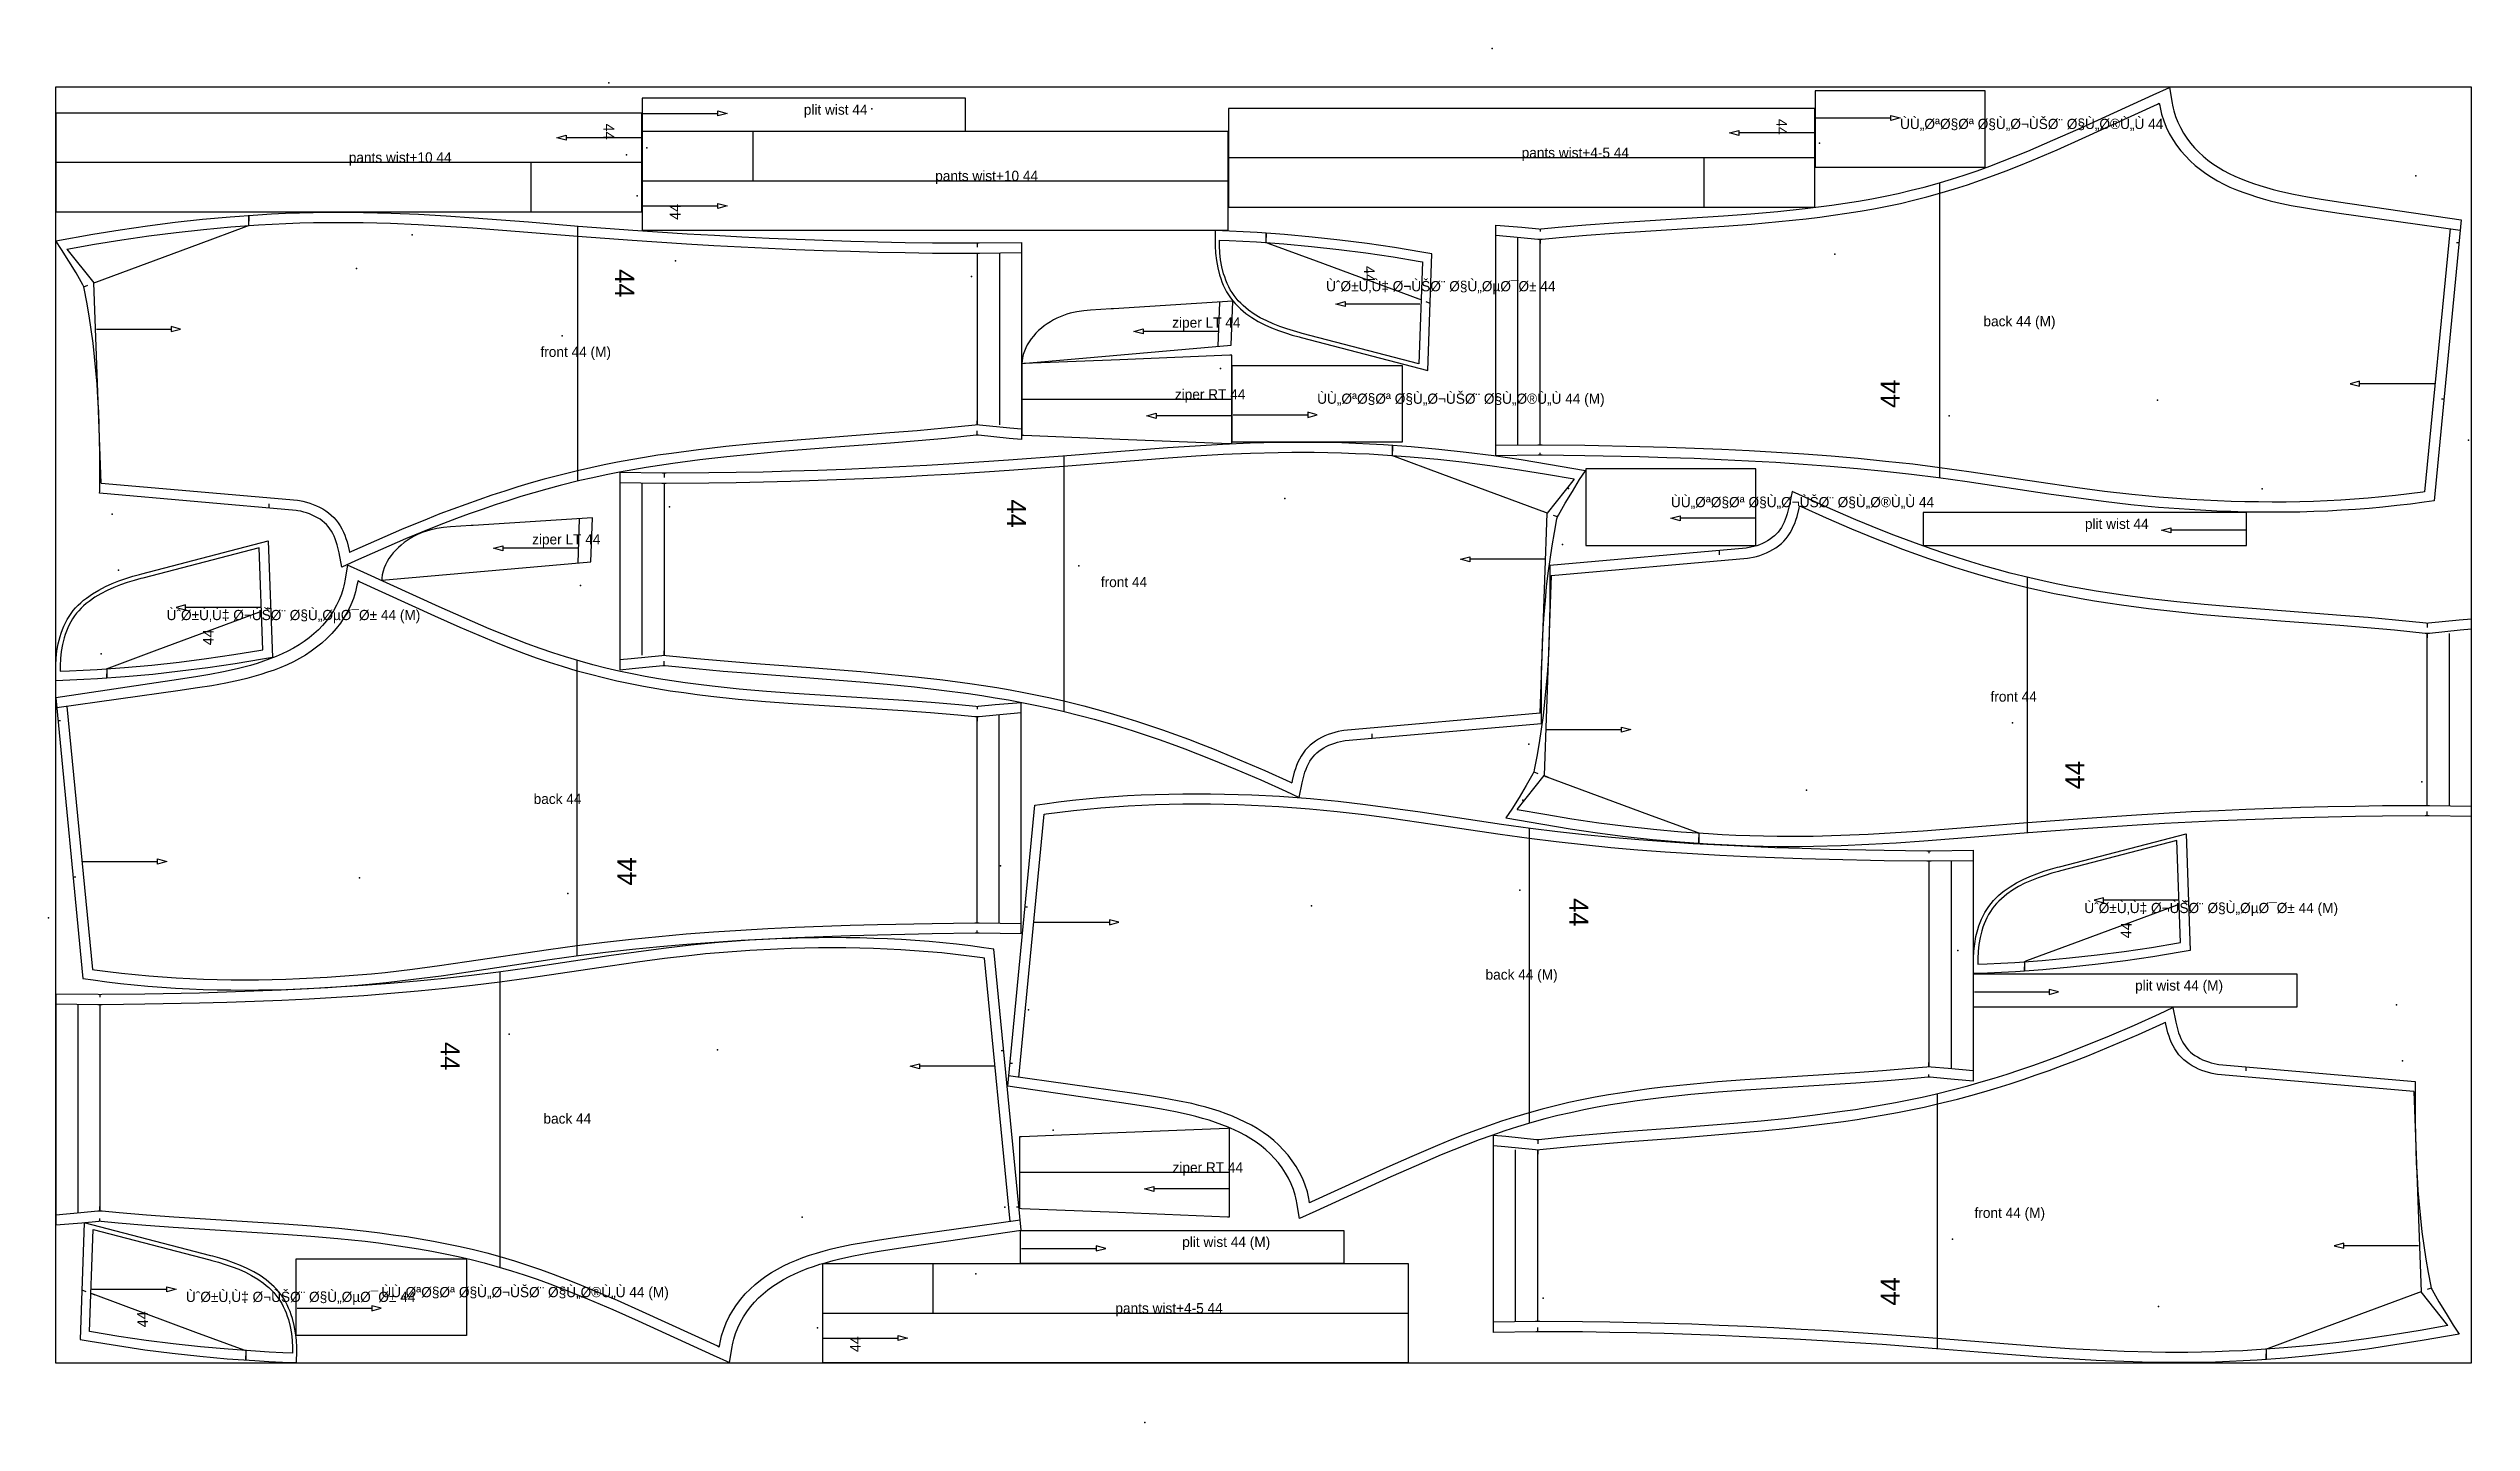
# Model space of a CAD drawing. Header units: millimetres. Extents: x -8 to 2840, y -70 to 1546.
import ezdxf

# ---------------------------------------------------------------- set-up
doc = ezdxf.new("R2010")
doc.units = ezdxf.units.MM
for name, color, linetype in [('BORDER', 4, 'Continuous'), ('CUT', 7, 'Continuous'), ('GRAIN', 5, 'Continuous'), ('INTERNAL', 8, 'Continuous'), ('MARK', 6, 'Continuous'), ('NOTCH', 1, 'Continuous'), ('PIECE_NAME', 2, 'Continuous'), ('SEAM', 3, 'Continuous'), ('TEXT', 2, 'Continuous')]:
    doc.layers.add(name, color=color, linetype=linetype)

msp = doc.modelspace()

# ---------------------------------------------------------------- texts
at = {"layer": 'PIECE_NAME'}
for s, p in [('plit wist 44', (879.6, 1467.6)), ('ÙÙ„ØªØ§Øª Ø§Ù„Ø¬ÙŠØ¨ Ø§Ù„Ø®Ù„Ù 44', (2168.4, 1450.8)), ('pants wist+4-5 44', (1723.5, 1417)), ('pants wist+10 44', (344.7, 1411.4)), ('pants wist+10 44', (1034.1, 1389.7)), ('ÙˆØ±Ù‚Ù‡ Ø¬ÙŠØ¨ Ø§Ù„ØµØ¯Ø± 44', (1493.6, 1260)), ('ziper LT 44', (1312.7, 1217.2)), ('back 44 (M)', (2266.4, 1218.8)), ('front 44 (M)', (570, 1182.8)), ('ziper RT 44', (1315.8, 1132.8)), ('ÙÙ„ØªØ§Øª Ø§Ù„Ø¬ÙŠØ¨ Ø§Ù„Ø®Ù„Ù 44 (M)', (1483.1, 1127.7)), ('ÙÙ„ØªØ§Øª Ø§Ù„Ø¬ÙŠØ¨ Ø§Ù„Ø®Ù„Ù 44', (1899, 1006.1)), ('ziper LT 44', (560.2, 962.3)), ('plit wist 44', (2385.7, 980.5)), ('front 44', (1228.8, 912.1)), ('ÙˆØ±Ù‚Ù‡ Ø¬ÙŠØ¨ Ø§Ù„ØµØ¯Ø± 44 (M)', (130.5, 873.3)), ('front 44', (2274.7, 777.4)), ('back 44', (562, 657.1)), ('ÙˆØ±Ù‚Ù‡ Ø¬ÙŠØ¨ Ø§Ù„ØµØ¯Ø± 44 (M)', (2385, 528.8)), ('back 44 (M)', (1681.1, 450.5)), ('plit wist 44 (M)', (2444.7, 437.7)), ('back 44', (573.5, 281.2)), ('ziper RT 44', (1313.1, 223.7)), ('front 44 (M)', (2255.9, 170.4)), ('plit wist 44 (M)', (1324.5, 136.1)), ('ÙˆØ±Ù‚Ù‡ Ø¬ÙŠØ¨ Ø§Ù„ØµØ¯Ø± 44', (153.2, 71.5)), ('ÙÙ„ØªØ§Øª Ø§Ù„Ø¬ÙŠØ¨ Ø§Ù„Ø®Ù„Ù 44 (M)', (382.9, 77.1)), ('pants wist+4-5 44', (1245.9, 58.2))]:
    msp.add_text(s, height=12, dxfattribs=at).set_placement(p)
at = {"layer": 'TEXT'}
for height, rotation, p in [(12.6, 270, (644.1, 1457.1)), (12.6, 270, (2022.9, 1462.7)), (12.6, 90, (734.7, 1344)), (22.4, 270, (657.8, 1285.9)), (12.6, 271.103, (1538.1, 1289.6)), (22.4, 90, (2168, 1122.8)), (22.4, 270, (1118.6, 1015.2)), (12.6, 88.897, (185.7, 843.6)), (22.4, 90, (2384.9, 674.3)), (22.4, 90, (682.8, 561.1)), (22.4, 270, (1779.5, 546.4)), (12.6, 88.897, (2440.3, 499.2)), (22.4, 270, (452.6, 377.2)), (22.4, 90, (2168.1, 67.3)), (12.6, 91.103, (108.7, 41.9)), (12.6, 90, (946.6, 12.5))]:
    msp.add_text('44', height=height, rotation=rotation, dxfattribs=at).set_placement(p)

# ---------------------------------------------------------------- linework, layer by layer
at = {"layer": 'BORDER'}
msp.add_lwpolyline([(0, 0), (2840.2, 0), (2840.2, 1500), (0, 1500)], close=True, dxfattribs=at)
at = {"layer": 'CUT'}
for points in [[(689.6, 1448.1), (1069.6, 1448.1), (1069.6, 1487.1), (689.6, 1487.1)], [(2485.1, 1499.7), (2488.4, 1481.2), (2488.8, 1478.9), (2489.5, 1475.4), (2490.3, 1472.2), (2492.3, 1465.4), (2494.9, 1458.9), (2498, 1452.4), (2501.6, 1446.1), (2505.5, 1440.1), (2509.8, 1434.3), (2514.5, 1428.8), (2519.5, 1423.7), (2524.7, 1418.9), (2530.3, 1414.3), (2536.1, 1410), (2542.2, 1406), (2548.6, 1402.2), (2555.2, 1398.6), (2562.1, 1395.3), (2569.2, 1392.2), (2576.4, 1389.3), (2583.9, 1386.7), (2591.4, 1384.2), (2599.2, 1381.9), (2607, 1379.7), (2614.9, 1377.7), (2631, 1374.2), (2647.2, 1371.1), (2663.5, 1368.4), (2681.5, 1365.6), (2683.9, 1365.3), (2828.2, 1343.9), (2796.2, 1013.6), (2784.4, 1011.9), (2768.3, 1009.8), (2752.2, 1007.9), (2736, 1006.2), (2719.8, 1004.7), (2703.6, 1003.4), (2687.3, 1002.4), (2671.1, 1001.5), (2654.8, 1000.9), (2638.5, 1000.4), (2622.3, 1000.1), (2606, 1000.1), (2589.7, 1000.2), (2573.5, 1000.4), (2557.2, 1000.9), (2540.9, 1001.5), (2508.5, 1003.2), (2472.2, 1005.9), (2455.9, 1007.3), (2439.7, 1009), (2407.5, 1012.7), (2375.3, 1017), (2343.2, 1021.6), (2247.4, 1035.9), (2213.6, 1040.6), (2181.8, 1044.5), (2150, 1048.1), (2118.2, 1051.2), (2086.3, 1054), (2054.3, 1056.4), (2022.3, 1058.5), (1990.3, 1060.3), (1958.2, 1061.9), (1926.2, 1063.2), (1894.1, 1064.3), (1862, 1065.2), (1797.7, 1066.5), (1747.5, 1067.1), (1745.1, 1067.2), (1742.8, 1067.1), (1693.1, 1066.5), (1693.1, 1281.2), (1693.1, 1337.9), (1723.7, 1335.3), (1743.8, 1333.4), (1745.1, 1333.2), (1746.4, 1333.4), (1766.6, 1335.3), (1798.9, 1338.1), (1831.3, 1340.4), (1960.7, 1348.6), (1992.8, 1351), (2024.8, 1353.8), (2056.7, 1357.2), (2072.5, 1359.1), (2088.3, 1361.2), (2104, 1363.5), (2119.6, 1366.1), (2135.2, 1368.8), (2150.7, 1371.8), (2166.1, 1375.1), (2181.4, 1378.7), (2196.7, 1382.5), (2211.8, 1386.7), (2228.9, 1391.8), (2243.9, 1396.7), (2258.9, 1401.8), (2273.9, 1407.2), (2288.8, 1412.9), (2303.7, 1418.8), (2318.5, 1424.9), (2348.1, 1437.5), (2377.6, 1450.7), (2466, 1491.1)], [(2268.4, 1405.8), (2268.4, 1495.8), (2068.4, 1495.8), (2068.4, 1405.8)], [(689.2, 1411.4), (689.2, 1469.4), (0.2, 1469.4), (0.2, 1411.4), (0.2, 1353.4), (689.2, 1353.4)], [(2068, 1417), (2068, 1475), (1379, 1475), (1379, 1417), (1379, 1359), (2068, 1359)], [(689.6, 1389.7), (689.6, 1331.7), (1378.6, 1331.7), (1378.6, 1389.7), (1378.6, 1447.7), (689.6, 1447.7)], [(0.3, 1319.4), (43.9, 1327), (75.9, 1332.3), (108.1, 1337.1), (140.4, 1341.2), (172.8, 1344.8), (205.3, 1347.7), (237.7, 1350), (254, 1350.9), (270.3, 1351.7), (286.6, 1352.3), (302.9, 1352.7), (319.2, 1353), (345.6, 1353), (361.9, 1352.8), (394.4, 1352), (426.8, 1350.5), (459.2, 1348.7), (491.5, 1346.5), (556.1, 1341.5), (614.5, 1336.7), (678.5, 1332), (742.6, 1327.7), (774.6, 1325.8), (806.6, 1324.1), (838.7, 1322.6), (870.7, 1321.2), (902.7, 1320), (934.8, 1319), (966.8, 1318.1), (998.9, 1317.5), (1030.9, 1317), (1081.1, 1316.8), (1083.5, 1316.8), (1085.9, 1316.8), (1135.5, 1317.5), (1135.5, 1085.6), (1120.9, 1086.9), (1084.8, 1090.6), (1083.5, 1090.7), (1082.3, 1090.6), (1046.1, 1086.9), (1013.9, 1084.1), (981.7, 1081.4), (917.3, 1076.5), (853, 1071.4), (821, 1068.6), (789.1, 1065.4), (757.3, 1061.7), (725.6, 1057.5), (709.9, 1055.2), (694.1, 1052.7), (678.5, 1050), (662.8, 1047.2), (647.3, 1044.1), (631.7, 1040.8), (616.3, 1037.3), (593.1, 1031.5), (577.7, 1027.4), (562.3, 1023), (547, 1018.5), (531.8, 1013.7), (516.6, 1008.7), (501.4, 1003.5), (486.3, 998.1), (471.2, 992.6), (456.2, 986.9), (441.3, 981), (411.5, 968.8), (382, 956.1), (352.7, 942.9), (336.7, 935.5), (333.3, 952.6), (331, 962), (330, 965.3), (328.7, 968.7), (327.3, 971.9), (325.8, 975), (324.2, 978), (322.4, 980.7), (320.4, 983.3), (318.3, 985.6), (316, 987.8), (313.5, 989.9), (310.9, 991.9), (308, 993.7), (304.9, 995.3), (301.8, 996.8), (298.5, 998.2), (295.1, 999.4), (291.7, 1000.4), (288.2, 1001.3), (284.6, 1002), (282.9, 1002.3), (51.8, 1022.5), (51.9, 1025), (52, 1037.2), (52, 1069.6), (51.7, 1085.8), (51.3, 1102), (50.7, 1118.3), (49.8, 1134.5), (48.7, 1150.7), (47.4, 1166.9), (45.8, 1183), (44, 1199.1), (41.9, 1215.2), (39.5, 1231.2), (36.8, 1247.2), (33.7, 1263.1), (33.3, 1265.4), (32.1, 1267.5), (24, 1281.5), (15.7, 1295.4), (7.1, 1309.1)], [(1618.1, 1303.9), (1606.2, 1306), (1574.2, 1311.3), (1542, 1316), (1509.7, 1320.2), (1477.4, 1323.7), (1444.9, 1326.7), (1412.5, 1329), (1396.2, 1329.9), (1379.9, 1330.7), (1363.4, 1331.3), (1363.3, 1317.6), (1363.3, 1313.4), (1363.7, 1304.9), (1364.7, 1296.3), (1366.2, 1287.7), (1368.3, 1279.3), (1369.7, 1275.1), (1371.1, 1271.1), (1372.8, 1267.1), (1374.6, 1263.2), (1376.7, 1259.4), (1378.9, 1255.7), (1381.3, 1252.1), (1383.9, 1248.7), (1386.7, 1245.5), (1389.7, 1242.4), (1392.8, 1239.4), (1396, 1236.6), (1399.4, 1233.9), (1406.4, 1229), (1413.8, 1224.5), (1421.6, 1220.6), (1429.5, 1217), (1437.6, 1213.8), (1445.8, 1211), (1453.9, 1208.5), (1461.9, 1206.3), (1464.3, 1205.7), (1613.2, 1166.9)], [(1383.8, 1248.3), (1243.5, 1239.5), (1241.1, 1239.4), (1216.8, 1237.9), (1208.7, 1237.1), (1200.7, 1235.9), (1192.7, 1234.1), (1188.8, 1233), (1184.8, 1231.6), (1180.9, 1230.1), (1177.1, 1228.4), (1173.2, 1226.4), (1169.5, 1224.2), (1165.8, 1221.9), (1162.3, 1219.3), (1158.9, 1216.6), (1155.6, 1213.7), (1152.5, 1210.6), (1149.6, 1207.4), (1146.9, 1204.1), (1144.5, 1200.6), (1142.3, 1197), (1140.5, 1193.3), (1138.9, 1189.5), (1137.6, 1185.6), (1136.7, 1181.7), (1136.2, 1177.7), (1135.9, 1175.2), (1381.9, 1196.7)], [(1382.8, 1184.8), (1380.4, 1184.7), (1251.3, 1179.4), (1138.4, 1174.9), (1135.9, 1174.8), (1135.9, 1132.8), (1135.9, 1090.8), (1138.4, 1090.7), (1251.3, 1086.1), (1380.4, 1080.9), (1382.8, 1080.8), (1382.8, 1132.8)], [(1583.2, 1172.7), (1583.2, 1082.7), (1383.2, 1082.7), (1383.2, 1172.7)], [(1798.4, 1048.8), (1754.9, 1056.4), (1722.9, 1061.7), (1690.7, 1066.4), (1658.4, 1070.5), (1626, 1074.1), (1593.5, 1077), (1561, 1079.4), (1544.7, 1080.3), (1528.5, 1081), (1512.2, 1081.6), (1495.9, 1082), (1479.6, 1082.3), (1453.2, 1082.3), (1436.9, 1082.1), (1404.4, 1081.3), (1372, 1079.9), (1339.6, 1078), (1307.2, 1075.8), (1242.7, 1070.8), (1184.3, 1066.1), (1120.3, 1061.3), (1056.2, 1057.1), (1024.2, 1055.2), (992.2, 1053.5), (960.1, 1051.9), (928.1, 1050.5), (896, 1049.3), (864, 1048.3), (831.9, 1047.4), (799.9, 1046.8), (767.8, 1046.4), (717.7, 1046.1), (715.3, 1046.1), (712.9, 1046.1), (663.3, 1046.8), (663.3, 815), (677.9, 816.3), (714, 819.9), (715.3, 820), (716.5, 819.9), (752.6, 816.3), (784.9, 813.4), (817.1, 810.8), (881.5, 805.9), (945.8, 800.8), (977.8, 797.9), (1009.7, 794.7), (1041.5, 791), (1073.2, 786.9), (1088.9, 784.5), (1104.6, 782), (1120.3, 779.4), (1135.9, 776.5), (1151.5, 773.4), (1167, 770.1), (1182.5, 766.6), (1205.7, 760.8), (1221.1, 756.7), (1236.4, 752.4), (1251.8, 747.8), (1267, 743), (1282.2, 738), (1297.4, 732.8), (1312.5, 727.5), (1327.6, 721.9), (1342.6, 716.2), (1357.5, 710.3), (1387.3, 698.1), (1416.8, 685.4), (1446.1, 672.2), (1462, 664.9), (1465.5, 682), (1467.8, 691.3), (1468.8, 694.6), (1470.1, 698), (1471.4, 701.2), (1473, 704.3), (1474.6, 707.3), (1476.4, 710), (1478.4, 712.6), (1480.5, 715), (1482.7, 717.2), (1485.2, 719.2), (1487.9, 721.2), (1490.8, 723), (1493.8, 724.6), (1497, 726.2), (1500.3, 727.5), (1503.7, 728.7), (1507.1, 729.7), (1510.6, 730.6), (1514.2, 731.3), (1515.9, 731.6), (1747, 751.8), (1746.9, 754.3), (1746.8, 766.5), (1746.8, 798.9), (1747, 815.1), (1747.5, 831.4), (1748.1, 847.6), (1749, 863.8), (1750.1, 880), (1751.4, 896.2), (1752.9, 912.3), (1754.8, 928.4), (1756.9, 944.5), (1759.3, 960.5), (1762, 976.5), (1765, 992.4), (1765.5, 994.7), (1766.7, 996.8), (1774.8, 1010.9), (1783.1, 1024.7), (1791.7, 1038.5)], [(1799, 1051.1), (1799, 961.1), (1999, 961.1), (1999, 1051.1)], [(1705, 640.8), (1748.6, 633.2), (1780.6, 627.9), (1812.8, 623.1), (1845.1, 619), (1877.5, 615.4), (1909.9, 612.5), (1942.4, 610.2), (1958.7, 609.3), (1975, 608.5), (1991.3, 607.9), (2007.6, 607.5), (2023.9, 607.2), (2050.3, 607.2), (2066.6, 607.4), (2099.1, 608.3), (2131.5, 609.7), (2163.9, 611.5), (2196.2, 613.7), (2260.8, 618.7), (2319.1, 623.5), (2383.2, 628.3), (2447.3, 632.5), (2479.3, 634.4), (2511.3, 636.1), (2543.4, 637.6), (2575.4, 639), (2607.4, 640.2), (2639.5, 641.3), (2671.5, 642.1), (2703.6, 642.7), (2735.6, 643.2), (2785.7, 643.4), (2788.1, 643.4), (2790.5, 643.4), (2840.2, 642.7), (2840.2, 874.6), (2825.6, 873.3), (2789.5, 869.6), (2788.2, 869.5), (2787, 869.6), (2750.8, 873.3), (2718.6, 876.2), (2686.4, 878.8), (2622, 883.7), (2557.7, 888.8), (2525.7, 891.6), (2493.8, 894.8), (2462, 898.5), (2430.3, 902.7), (2414.6, 905), (2398.8, 907.5), (2383.2, 910.2), (2367.5, 913), (2352, 916.1), (2336.4, 919.4), (2321, 922.9), (2297.8, 928.7), (2282.4, 932.8), (2267, 937.2), (2251.7, 941.8), (2236.5, 946.5), (2221.2, 951.5), (2206.1, 956.7), (2191, 962.1), (2175.9, 967.6), (2160.9, 973.3), (2146, 979.2), (2116.2, 991.4), (2086.7, 1004.1), (2057.4, 1017.3), (2041.4, 1024.7), (2038, 1007.6), (2035.7, 998.2), (2034.6, 994.9), (2033.4, 991.6), (2032, 988.3), (2030.5, 985.2), (2028.8, 982.3), (2027, 979.5), (2025.1, 976.9), (2023, 974.6), (2020.7, 972.4), (2018.2, 970.3), (2015.5, 968.4), (2012.7, 966.6), (2009.6, 964.9), (2006.5, 963.4), (2003.2, 962), (1999.8, 960.8), (1996.3, 959.8), (1992.9, 958.9), (1989.2, 958.2), (1987.5, 957.9), (1756.5, 937.7), (1756.6, 935.2), (1756.7, 923.1), (1756.7, 890.6), (1756.4, 874.4), (1756, 858.2), (1755.3, 841.9), (1754.5, 825.7), (1753.4, 809.5), (1752.1, 793.3), (1750.5, 777.2), (1748.7, 761.1), (1746.6, 745), (1744.2, 729), (1741.5, 713), (1738.4, 697.1), (1738, 694.8), (1736.8, 692.7), (1728.7, 678.7), (1720.4, 664.8), (1711.8, 651.1)], [(2575.7, 1000), (2195.7, 1000), (2195.7, 961), (2575.7, 961)], [(631.2, 993.4), (490.9, 984.6), (488.6, 984.4), (464.2, 983), (456.1, 982.2), (448.1, 980.9), (440.1, 979.2), (436.2, 978), (432.2, 976.7), (428.3, 975.2), (424.5, 973.4), (420.7, 971.5), (416.9, 969.3), (413.2, 966.9), (409.7, 964.4), (406.3, 961.6), (403, 958.7), (399.9, 955.7), (397, 952.5), (394.4, 949.1), (391.9, 945.7), (389.8, 942.1), (387.9, 938.4), (386.3, 934.6), (385, 930.7), (384.1, 926.7), (383.6, 922.7), (383.4, 920.2), (629.4, 941.8)], [(255, 829.3), (243.1, 827.2), (211.1, 822), (178.9, 817.2), (146.6, 813.1), (114.3, 809.5), (81.8, 806.6), (49.4, 804.3), (33.1, 803.3), (16.8, 802.6), (0.3, 802), (0.2, 815.7), (0.2, 819.9), (0.6, 828.4), (1.6, 837), (3.1, 845.5), (5.2, 853.9), (6.6, 858.1), (8, 862.2), (9.7, 866.2), (11.5, 870.1), (13.6, 873.9), (15.8, 877.6), (18.2, 881.1), (20.8, 884.5), (23.6, 887.8), (26.6, 890.9), (29.7, 893.8), (32.9, 896.6), (36.3, 899.3), (43.3, 904.3), (50.7, 908.7), (58.5, 912.7), (66.4, 916.3), (74.5, 919.4), (82.7, 922.3), (90.8, 924.8), (98.8, 927), (101.2, 927.6), (250.1, 966.4)], [(343.3, 938), (340, 919.5), (339.6, 917.2), (338.9, 913.7), (338.1, 910.5), (336.1, 903.7), (333.5, 897.1), (330.4, 890.7), (326.9, 884.4), (322.9, 878.3), (318.6, 872.6), (313.9, 867.1), (309, 862), (303.7, 857.1), (298.1, 852.5), (292.3, 848.3), (286.2, 844.2), (279.8, 840.4), (273.2, 836.9), (266.3, 833.6), (259.2, 830.5), (252, 827.6), (244.5, 824.9), (237, 822.4), (229.2, 820.1), (221.4, 818), (213.5, 816), (197.4, 812.4), (181.2, 809.3), (164.9, 806.6), (146.9, 803.9), (144.6, 803.5), (0.2, 782.1), (32.2, 451.8), (44, 450.2), (60.1, 448), (76.2, 446.1), (92.4, 444.4), (108.6, 443), (124.8, 441.7), (141.1, 440.6), (157.3, 439.8), (173.6, 439.1), (189.9, 438.7), (206.1, 438.4), (222.4, 438.3), (238.7, 438.4), (254.9, 438.7), (271.2, 439.1), (287.5, 439.7), (319.9, 441.4), (356.2, 444.1), (372.5, 445.6), (388.7, 447.2), (420.9, 451), (453.1, 455.2), (485.2, 459.8), (581, 474.2), (614.8, 478.8), (646.6, 482.8), (678.4, 486.3), (710.2, 489.5), (742.1, 492.2), (774.1, 494.7), (806.1, 496.8), (838.1, 498.6), (870.2, 500.1), (902.2, 501.4), (934.3, 502.5), (966.4, 503.4), (1030.7, 504.7), (1080.9, 505.4), (1083.3, 505.4), (1085.6, 505.4), (1135.3, 504.7), (1135.3, 719.4), (1135.3, 776.2), (1104.7, 773.6), (1084.6, 771.6), (1083.3, 771.5), (1082, 771.6), (1061.8, 773.6), (1029.5, 776.3), (997.1, 778.7), (867.7, 786.9), (835.6, 789.3), (803.6, 792.1), (771.7, 795.5), (755.9, 797.4), (740.1, 799.5), (724.4, 801.8), (708.8, 804.3), (693.2, 807.1), (677.7, 810.1), (662.3, 813.4), (647, 816.9), (631.7, 820.8), (616.6, 824.9), (599.5, 830), (584.5, 834.9), (569.5, 840.1), (554.5, 845.5), (539.6, 851.2), (524.7, 857), (509.9, 863.1), (480.3, 875.8), (450.8, 888.9), (362.4, 929.3)], [(1462.4, 169.6), (1459.1, 188), (1458.7, 190.3), (1458, 193.8), (1457.2, 197), (1455.1, 203.8), (1452.5, 210.4), (1449.5, 216.9), (1445.9, 223.1), (1442, 229.2), (1437.6, 235), (1433, 240.4), (1428, 245.6), (1422.7, 250.4), (1417.2, 255), (1411.3, 259.3), (1405.2, 263.3), (1398.8, 267.1), (1392.2, 270.6), (1385.4, 273.9), (1378.3, 277), (1371, 279.9), (1363.6, 282.6), (1356, 285.1), (1348.3, 287.4), (1340.5, 289.6), (1332.6, 291.5), (1316.4, 295.1), (1300.2, 298.2), (1284, 300.9), (1266, 303.7), (1263.6, 304), (1119.3, 325.4), (1151.3, 655.7), (1163.1, 657.3), (1179.2, 659.5), (1195.3, 661.4), (1211.5, 663.1), (1227.7, 664.6), (1243.9, 665.8), (1260.1, 666.9), (1276.4, 667.7), (1292.6, 668.4), (1308.9, 668.8), (1325.2, 669.1), (1341.5, 669.2), (1357.7, 669.1), (1374, 668.8), (1390.3, 668.4), (1406.5, 667.8), (1438.9, 666.1), (1475.3, 663.4), (1491.5, 662), (1507.8, 660.3), (1540, 656.5), (1572.2, 652.3), (1604.2, 647.7), (1700, 633.3), (1733.9, 628.7), (1765.6, 624.7), (1797.4, 621.2), (1829.3, 618.1), (1861.2, 615.3), (1893.2, 612.9), (1925.1, 610.7), (1957.2, 608.9), (1989.2, 607.4), (2021.3, 606.1), (2053.4, 605), (2085.5, 604.1), (2149.8, 602.8), (2200, 602.1), (2202.3, 602.1), (2204.7, 602.1), (2254.3, 602.8), (2254.3, 388.1), (2254.3, 331.3), (2223.7, 333.9), (2203.6, 335.9), (2202.3, 336), (2201, 335.9), (2180.9, 333.9), (2148.6, 331.2), (2116.2, 328.8), (1986.8, 320.7), (1954.6, 318.2), (1922.6, 315.4), (1890.8, 312.1), (1875, 310.1), (1859.2, 308), (1843.5, 305.7), (1827.8, 303.2), (1812.3, 300.4), (1796.8, 297.4), (1781.4, 294.1), (1766, 290.6), (1750.8, 286.7), (1735.6, 282.6), (1718.6, 277.5), (1703.6, 272.6), (1688.5, 267.4), (1673.6, 262), (1658.7, 256.4), (1643.8, 250.5), (1629, 244.4), (1599.4, 231.7), (1569.9, 218.6), (1481.5, 178.2)], [(2509.5, 484.9), (2497.7, 482.8), (2465.6, 477.5), (2433.4, 472.8), (2401.2, 468.7), (2368.8, 465.1), (2336.4, 462.2), (2303.9, 459.8), (2287.6, 458.9), (2271.3, 458.2), (2254.8, 457.6), (2254.7, 471.3), (2254.7, 475.5), (2255.1, 484), (2256.1, 492.6), (2257.6, 501.1), (2259.8, 509.5), (2261.1, 513.7), (2262.6, 517.8), (2264.2, 521.8), (2266.1, 525.7), (2268.1, 529.5), (2270.3, 533.2), (2272.7, 536.7), (2275.3, 540.1), (2278.1, 543.4), (2281.1, 546.5), (2284.2, 549.4), (2287.4, 552.2), (2290.8, 554.9), (2297.8, 559.8), (2305.3, 564.3), (2313, 568.3), (2321, 571.9), (2329, 575), (2337.2, 577.9), (2345.3, 580.4), (2353.4, 582.6), (2355.7, 583.2), (2504.6, 622)], [(792.1, 0.3), (795.4, 18.8), (795.8, 21.1), (796.5, 24.6), (797.3, 27.8), (799.4, 34.6), (802, 41.1), (805.1, 47.6), (808.6, 53.9), (812.6, 59.9), (816.9, 65.7), (821.5, 71.1), (826.5, 76.3), (831.8, 81.1), (837.3, 85.7), (843.2, 90), (849.3, 94), (855.7, 97.8), (862.3, 101.4), (869.2, 104.7), (876.2, 107.8), (883.5, 110.7), (890.9, 113.3), (898.5, 115.8), (906.2, 118.1), (914.1, 120.3), (921.9, 122.3), (938.1, 125.8), (954.3, 128.9), (970.5, 131.6), (988.6, 134.4), (990.9, 134.7), (1135.2, 156.1), (1103.2, 486.4), (1091.4, 488.1), (1075.4, 490.2), (1059.2, 492.1), (1043, 493.8), (1026.8, 495.3), (1010.6, 496.5), (994.4, 497.6), (978.1, 498.5), (961.9, 499.1), (945.6, 499.6), (929.3, 499.8), (913.1, 499.9), (896.8, 499.8), (880.5, 499.6), (864.3, 499.1), (848, 498.5), (815.6, 496.8), (779.2, 494.1), (763, 492.7), (746.8, 491), (714.5, 487.3), (682.4, 483), (650.3, 478.4), (554.5, 464.1), (520.6, 459.4), (488.9, 455.5), (457.1, 451.9), (425.2, 448.8), (393.3, 446), (361.4, 443.6), (329.4, 441.5), (297.3, 439.7), (265.3, 438.1), (233.2, 436.8), (201.1, 435.7), (169, 434.8), (104.8, 433.5), (54.5, 432.9), (52.2, 432.8), (49.9, 432.9), (0.2, 433.5), (0.2, 218.8), (0.2, 162.1), (30.8, 164.7), (50.9, 166.6), (52.2, 166.8), (53.5, 166.6), (73.6, 164.7), (105.9, 161.9), (138.3, 159.6), (267.8, 151.4), (299.9, 149), (331.9, 146.2), (363.8, 142.8), (379.6, 140.9), (395.3, 138.8), (411, 136.4), (426.7, 133.9), (442.3, 131.2), (457.8, 128.2), (473.2, 124.9), (488.5, 121.3), (503.7, 117.5), (518.9, 113.3), (535.9, 108.2), (551, 103.3), (566, 98.2), (580.9, 92.8), (595.8, 87.1), (610.7, 81.2), (625.5, 75.1), (655.2, 62.5), (684.7, 49.3), (773, 8.9)], [(2254.7, 457.2), (2634.7, 457.2), (2634.7, 418.2), (2254.7, 418.2)], [(2825.6, 33.8), (2782, 26.2), (2750, 20.9), (2717.8, 16.1), (2685.5, 12), (2653.1, 8.4), (2620.6, 5.5), (2588.2, 3.2), (2571.9, 2.3), (2555.6, 1.5), (2539.3, 0.9), (2523, 0.5), (2506.7, 0.2), (2480.3, 0.2), (2464, 0.4), (2431.5, 1.3), (2399.1, 2.7), (2366.7, 4.5), (2334.4, 6.7), (2269.8, 11.7), (2211.4, 16.5), (2147.4, 21.3), (2083.3, 25.5), (2051.3, 27.4), (2019.3, 29.1), (1987.2, 30.6), (1955.2, 32), (1923.2, 33.2), (1891.1, 34.3), (1859.1, 35.1), (1827, 35.7), (1795, 36.2), (1744.8, 36.4), (1742.4, 36.4), (1740, 36.4), (1690.4, 35.7), (1690.4, 267.6), (1705, 266.3), (1741.1, 262.6), (1742.4, 262.5), (1743.6, 262.6), (1779.8, 266.3), (1812, 269.2), (1844.2, 271.8), (1908.6, 276.7), (1972.9, 281.8), (2004.9, 284.6), (2036.8, 287.8), (2068.6, 291.5), (2100.3, 295.7), (2116, 298), (2131.8, 300.5), (2147.4, 303.2), (2163.1, 306), (2178.6, 309.1), (2194.2, 312.4), (2209.6, 315.9), (2232.8, 321.7), (2248.2, 325.8), (2263.6, 330.2), (2278.9, 334.8), (2294.1, 339.5), (2309.3, 344.5), (2324.5, 349.7), (2339.6, 355.1), (2354.7, 360.6), (2369.7, 366.3), (2384.6, 372.2), (2414.4, 384.4), (2443.9, 397.1), (2473.2, 410.3), (2489.2, 417.7), (2492.6, 400.6), (2494.9, 391.2), (2495.9, 387.9), (2497.2, 384.6), (2498.6, 381.3), (2500.1, 378.2), (2501.7, 375.3), (2503.5, 372.5), (2505.5, 369.9), (2507.6, 367.6), (2509.9, 365.4), (2512.3, 363.3), (2515, 361.4), (2517.9, 359.6), (2521, 357.9), (2524.1, 356.4), (2527.4, 355), (2530.8, 353.8), (2534.2, 352.8), (2537.7, 351.9), (2541.3, 351.2), (2543, 350.9), (2774.1, 330.7), (2774, 328.2), (2773.9, 316.1), (2773.9, 283.6), (2774.2, 267.4), (2774.6, 251.2), (2775.2, 234.9), (2776.1, 218.7), (2777.2, 202.5), (2778.5, 186.3), (2780.1, 170.2), (2781.9, 154.1), (2784, 138), (2786.4, 122), (2789.1, 106), (2792.2, 90.1), (2792.6, 87.8), (2793.8, 85.7), (2801.9, 71.7), (2810.2, 57.8), (2818.8, 44.1)], [(1380, 275.7), (1377.6, 275.6), (1248.6, 270.3), (1135.7, 265.8), (1133.2, 265.7), (1133.2, 223.7), (1133.2, 181.7), (1135.7, 181.6), (1248.6, 177), (1377.6, 171.8), (1380, 171.7), (1380, 223.7)], [(28.7, 27.5), (40.6, 25.5), (72.6, 20.2), (104.8, 15.4), (137.1, 11.3), (169.4, 7.7), (201.9, 4.8), (234.3, 2.5), (250.6, 1.6), (266.9, 0.8), (283.4, 0.2), (283.5, 13.9), (283.5, 18.1), (283.1, 26.6), (282.1, 35.2), (280.6, 43.8), (278.5, 52.1), (277.1, 56.3), (275.7, 60.4), (274, 64.4), (272.2, 68.3), (270.1, 72.1), (267.9, 75.8), (265.5, 79.3), (262.9, 82.8), (260.1, 86), (257.1, 89.1), (254, 92.1), (250.8, 94.9), (247.4, 97.6), (240.4, 102.5), (233, 106.9), (225.2, 110.9), (217.3, 114.5), (209.2, 117.7), (201, 120.5), (192.9, 123), (184.9, 125.2), (182.5, 125.8), (33.6, 164.6)], [(1134.5, 155.6), (1514.5, 155.6), (1514.5, 116.6), (1134.5, 116.6)], [(482.9, 122.1), (482.9, 32.1), (282.9, 32.1), (282.9, 122.1)], [(901.4, 58.2), (901.4, 0.2), (1590.4, 0.2), (1590.4, 58.2), (1590.4, 116.2), (901.4, 116.2)]]:
    msp.add_lwpolyline(points, close=True, dxfattribs=at)
at = {"layer": 'GRAIN'}
for points in [[(690.6, 1469.2), (778.6, 1469.2), (778.6, 1472.2), (789.6, 1469.2), (778.6, 1466.2), (778.6, 1469.2)], [(2069.4, 1463.9), (2157.4, 1463.9), (2157.4, 1466.8), (2168.4, 1463.9), (2157.4, 1460.9), (2157.4, 1463.9)], [(688.2, 1440.6), (600.2, 1440.6), (600.2, 1437.7), (589.2, 1440.6), (600.2, 1443.6), (600.2, 1440.6)], [(2067, 1446.3), (1979, 1446.3), (1979, 1443.3), (1968, 1446.3), (1979, 1449.2), (1979, 1446.3)], [(690.6, 1360.4), (778.6, 1360.4), (778.6, 1363.4), (789.6, 1360.4), (778.6, 1357.5), (778.6, 1360.4)], [(1604, 1245), (1516, 1245), (1516, 1242.1), (1505, 1245), (1516, 1248), (1516, 1245)], [(48, 1215.6), (136, 1215.6), (136, 1212.7), (147, 1215.6), (136, 1218.6), (136, 1215.6)], [(1366.5, 1212.8), (1278.5, 1212.8), (1278.5, 1209.8), (1267.5, 1212.8), (1278.5, 1215.8), (1278.5, 1212.8)], [(2796.5, 1151.2), (2708.5, 1151.2), (2708.5, 1154.2), (2697.5, 1151.2), (2708.5, 1148.3), (2708.5, 1151.2)], [(1381.8, 1113.5), (1293.8, 1113.5), (1293.8, 1110.5), (1282.8, 1113.5), (1293.8, 1116.5), (1293.8, 1113.5)], [(1384.2, 1114.7), (1472.2, 1114.7), (1472.2, 1111.7), (1483.1, 1114.7), (1472.2, 1117.7), (1472.2, 1114.7)], [(1998, 993), (1910, 993), (1910, 990.1), (1899, 993), (1910, 996), (1910, 993)], [(2574.7, 978.9), (2486.7, 978.9), (2486.7, 975.9), (2475.7, 978.9), (2486.7, 981.8), (2486.7, 978.9)], [(613.9, 957.9), (525.9, 957.9), (525.9, 954.9), (514.9, 957.9), (525.9, 960.8), (525.9, 957.9)], [(1750.7, 945), (1662.7, 945), (1662.7, 942), (1651.7, 945), (1662.7, 947.9), (1662.7, 945)], [(240.9, 888.2), (152.9, 888.2), (152.9, 891.2), (141.9, 888.2), (152.9, 885.2), (152.9, 888.2)], [(1752.7, 744.6), (1840.7, 744.6), (1840.7, 747.6), (1851.7, 744.6), (1840.7, 741.6), (1840.7, 744.6)], [(31.9, 589.5), (119.9, 589.5), (119.9, 592.5), (130.9, 589.5), (119.9, 586.5), (119.9, 589.5)], [(2495.4, 543.8), (2407.4, 543.8), (2407.4, 546.8), (2396.4, 543.8), (2407.4, 540.8), (2407.4, 543.8)], [(1151, 518), (1239, 518), (1239, 515.1), (1250, 518), (1239, 521), (1239, 518)], [(2255.7, 436), (2343.7, 436), (2343.7, 433.1), (2354.7, 436), (2343.7, 439), (2343.7, 436)], [(1103.5, 348.8), (1015.5, 348.8), (1015.5, 345.8), (1004.5, 348.8), (1015.5, 351.7), (1015.5, 348.8)], [(1379, 204.4), (1291, 204.4), (1291, 201.4), (1280, 204.4), (1291, 207.4), (1291, 204.4)], [(1135.5, 134.5), (1223.5, 134.5), (1223.5, 131.5), (1234.5, 134.5), (1223.5, 137.4), (1223.5, 134.5)], [(2777.9, 137.6), (2689.9, 137.6), (2689.9, 140.6), (2678.9, 137.6), (2689.9, 134.6), (2689.9, 137.6)], [(42.8, 86.4), (130.8, 86.4), (130.8, 89.4), (141.8, 86.4), (130.8, 83.4), (130.8, 86.4)], [(283.9, 64.1), (371.9, 64.1), (371.9, 61.1), (382.9, 64.1), (371.9, 67), (371.9, 64.1)], [(902.4, 29), (990.4, 29), (990.4, 31.9), (1001.4, 29), (990.4, 26), (990.4, 29)]]:
    msp.add_lwpolyline(points, dxfattribs=at)
at = {"layer": 'INTERNAL'}
for points in [[(819.6, 1447.7), (819.6, 1389.7)], [(689.2, 1411.4), (0.2, 1411.4)], [(559.2, 1353.4), (559.2, 1411.4)], [(2068, 1417), (1379, 1417)], [(1938, 1359), (1938, 1417)], [(689.6, 1389.7), (1378.6, 1389.7)], [(2215.1, 1328.2), (2215.1, 1387.7)], [(227.1, 1337.2), (227.1, 1349.3)], [(227.1, 1347.6), (227.1, 1342.6)], [(45.1, 1269.8), (47.4, 1270.6), (168.1, 1315.4), (224.7, 1336.4), (227.1, 1337.2)], [(613.5, 1336.8), (613.5, 1036.6)], [(1423.2, 1317.2), (1423.2, 1328.2)], [(1605.2, 1249.8), (1602.9, 1250.6), (1482.2, 1295.4), (1425.6, 1316.3), (1423.2, 1317.2)], [(1719.1, 1281.2), (1719.1, 1323.7)], [(1745.1, 1281.2), (1745.1, 1321.2)], [(2215.1, 1040.4), (2215.1, 1328.2)], [(1083.5, 1304.8), (1083.5, 1102.8)], [(1109.5, 1305.1), (1109.5, 1102.8)], [(1719.1, 1078.8), (1719.1, 1281.2)], [(1745.1, 1079.2), (1745.1, 1281.2)], [(1366.9, 1195.4), (1368.7, 1247.3)], [(1382.8, 1132.8), (1135.9, 1132.8)], [(1185.3, 1066.2), (1185.3, 765.9)], [(1571.7, 1066.6), (1571.7, 1078.6)], [(1571.7, 1076.9), (1571.7, 1071.9)], [(1753.7, 999.1), (1751.4, 1000), (1630.7, 1044.7), (1574.1, 1065.7), (1571.7, 1066.6)], [(689.3, 1034.5), (689.3, 832.1)], [(715.3, 1034.1), (715.3, 832.1)], [(614.3, 940.4), (616.1, 992.4)], [(2318.2, 623.4), (2318.2, 923.6)], [(242.1, 883.5), (239.8, 882.6), (119.1, 837.9), (62.5, 816.9), (60.1, 816)], [(2788.2, 655.4), (2788.2, 857.4)], [(2814.2, 655.1), (2814.2, 857.4)], [(60.1, 816), (60.1, 805)], [(613.3, 766.4), (613.3, 825.9)], [(613.3, 478.6), (613.3, 766.4)], [(1083.3, 719.4), (1083.3, 759.4)], [(1109.3, 719.4), (1109.3, 761.9)], [(1083.3, 517.4), (1083.3, 719.4)], [(1109.3, 517.1), (1109.3, 719.4)], [(1749.8, 690.4), (1752.1, 689.6), (1872.8, 644.8), (1929.4, 623.8), (1931.8, 623)], [(1732.3, 628.9), (1732.3, 341.1)], [(1931.8, 623), (1931.8, 610.9)], [(1931.8, 612.6), (1931.8, 617.6)], [(2202.3, 590.1), (2202.3, 388.1)], [(2228.3, 590.4), (2228.3, 388.1)], [(2496.6, 539.1), (2494.3, 538.2), (2373.6, 493.5), (2317, 472.5), (2314.6, 471.6)], [(522.2, 459.6), (522.2, 171.8)], [(2314.6, 471.6), (2314.6, 460.6)], [(26.2, 421.2), (26.2, 218.8)], [(52.2, 420.8), (52.2, 218.8)], [(2202.3, 388.1), (2202.3, 348.1)], [(2228.3, 388.1), (2228.3, 345.6)], [(1732.3, 341.1), (1732.3, 281.6)], [(2212.4, 16.4), (2212.4, 316.6)], [(1716.4, 48.1), (1716.4, 250.4)], [(1742.4, 48.4), (1742.4, 250.4)], [(26.2, 218.8), (26.2, 176.3)], [(52.2, 218.8), (52.2, 178.8)], [(1380, 223.7), (1133.2, 223.7)], [(522.2, 171.8), (522.2, 112.3)], [(1031.4, 116.2), (1031.4, 58.2)], [(41.6, 81.7), (43.9, 80.9), (164.6, 36.1), (221.2, 15.1), (223.6, 14.3)], [(901.4, 58.2), (1590.4, 58.2)], [(2780.8, 83.4), (2778.5, 82.6), (2657.8, 37.8), (2601.2, 16.8), (2598.8, 16)], [(223.6, 14.3), (223.6, 3.2)], [(2598.8, 16), (2598.8, 3.9)], [(2598.8, 5.6), (2598.8, 10.6)]]:
    msp.add_lwpolyline(points, dxfattribs=at)
at = {"layer": 'MARK'}
for p in [(1689, 1545.5), (650.2, 1505.2), (959.7, 1474.7), (695, 1428.7), (2073.8, 1434.3), (671.1, 1420.6), (683.8, 1372.4), (2774.8, 1395.6), (419.1, 1326.4), (353.6, 1286.9), (728.6, 1295.9), (2091.7, 1303.8), (1076.9, 1277.2), (595.7, 1207.7), (1369.6, 1169), (2226.2, 1113.7), (2471.1, 1132), (2836.8, 1085.1), (1778.5, 1028.1), (2594.2, 1027.5), (66.7, 998), (721.9, 1006.5), (1445.1, 1016.2), (1771.4, 962.2), (73.8, 932.1), (617, 914.1), (1203.1, 937.1), (53.6, 833.8), (2300.4, 752.5), (1732, 727.3), (1724.9, 661.5), (2058.3, 673.3), (2781.6, 683), (357.3, 570.3), (1110.7, 584.2), (602.2, 551.9), (1721.2, 555.6), (-8.4, 523.3), (1476.4, 537.2), (2236.2, 484.7), (1143.8, 414.9), (2752.1, 421.1), (533.3, 386.3), (778.1, 368), (2759.2, 355.2), (1172.7, 273.7), (877.7, 171.4), (1116, 183.1), (2230.2, 145.5), (1081.8, 104.4), (1749, 76), (2472.3, 66.3), (895.6, 40.9), (1280.4, -70.3)]:
    msp.add_point(p, dxfattribs=at)
at = {"layer": 'NOTCH'}
for points in [[(227.1, 1349.3), (227.1, 1344.3)], [(1083.5, 1316.8), (1083.5, 1311.8)], [(1423.2, 1328.2), (1423.2, 1323.2)], [(1745.1, 1333.2), (1745.1, 1330.2)], [(2825.6, 1317), (2822.6, 1317)], [(33.3, 1265.4), (38, 1267.2)], [(1616, 1245.7), (1611.3, 1247.5)], [(2807.7, 1133), (2804.7, 1133)], [(1083.5, 1090.7), (1083.5, 1095.7)], [(1571.7, 1078.6), (1571.7, 1073.6)], [(1745.1, 1067.2), (1745.1, 1070.2)], [(715.3, 1046.1), (715.3, 1041.1)], [(251.1, 1005.1), (251.1, 1010.1)], [(1765.5, 994.7), (1760.8, 996.5)], [(1955.8, 955.1), (1955.8, 950.1)], [(252.9, 887.5), (248.2, 885.8)], [(2788.2, 869.5), (2788.2, 864.5)], [(60.1, 805), (60.1, 810)], [(715.3, 820), (715.3, 825)], [(1083.3, 771.5), (1083.3, 768.5)], [(2.8, 755.2), (5.8, 755.2)], [(1547.7, 734.4), (1547.7, 739.4)], [(1738, 694.8), (1742.6, 693.1)], [(2788.2, 643.4), (2788.2, 648.4)], [(1931.8, 610.9), (1931.8, 615.9)], [(2202.3, 602.1), (2202.3, 599.1)], [(20.7, 571.3), (23.7, 571.3)], [(2507.4, 543.1), (2502.8, 541.4)], [(1139.7, 536.2), (1142.7, 536.2)], [(1083.3, 505.4), (1083.3, 508.4)], [(2314.6, 460.6), (2314.6, 465.6)], [(52.2, 432.8), (52.2, 429.8)], [(1114.8, 367), (1111.8, 367)], [(1121.9, 352.3), (1124.9, 352.3)], [(2574.8, 348.1), (2574.8, 343.1)], [(2202.3, 336), (2202.3, 339)], [(1742.4, 262.5), (1742.4, 257.5)], [(1132.6, 183), (1129.6, 183)], [(52.2, 166.8), (52.2, 169.8)], [(30.8, 85.7), (35.5, 84)], [(2792.6, 87.8), (2787.9, 86.1)], [(1742.4, 36.4), (1742.4, 41.4)], [(223.6, 3.2), (223.6, 8.2)], [(2598.8, 3.9), (2598.8, 8.9)]]:
    msp.add_lwpolyline(points, dxfattribs=at)
at = {"layer": 'SEAM'}
for points in [[(1693.1, 1325.9), (1722.6, 1323.4), (1742.7, 1321.4), (1745.1, 1321.2), (1747.6, 1321.4), (1767.7, 1323.4), (1799.8, 1326.1), (1832.1, 1328.4), (1961.5, 1336.6), (1993.8, 1339.1), (2026, 1341.9), (2058.1, 1345.3), (2074, 1347.2), (2089.9, 1349.3), (2105.8, 1351.7), (2121.6, 1354.2), (2137.4, 1357), (2153.1, 1360.1), (2168.7, 1363.4), (2184.3, 1367), (2199.7, 1370.9), (2215.1, 1375.2), (2232.4, 1380.3), (2247.7, 1385.3), (2262.9, 1390.5), (2278.1, 1396), (2293.1, 1401.7), (2308.1, 1407.7), (2323.1, 1413.8), (2352.9, 1426.5), (2382.5, 1439.7), (2471, 1480.2), (2473.1, 1481.2)], [(2473.1, 1481.2), (2473.6, 1478.5), (2474.1, 1476.1), (2474.9, 1472.2), (2475.9, 1468.3), (2478.3, 1460.5), (2481.4, 1453), (2484.9, 1445.6), (2489, 1438.5), (2493.5, 1431.7), (2498.5, 1425.2), (2503.8, 1419.1), (2509.4, 1413.4), (2515.3, 1408), (2521.5, 1403), (2528, 1398.3), (2534.7, 1394), (2541.7, 1389.9), (2548.9, 1386.1), (2556.2, 1382.6), (2563.8, 1379.4), (2571.5, 1376.4), (2579.4, 1373.6), (2587.3, 1371.1), (2595.4, 1368.7), (2603.6, 1366.5), (2611.8, 1364.5), (2628.3, 1361), (2644.9, 1358), (2661.4, 1355.4), (2679.6, 1352.7), (2682, 1352.4), (2827, 1332)], [(13.4, 1309.5), (45.9, 1315.2), (77.8, 1320.5), (109.7, 1325.2), (141.8, 1329.3), (174, 1332.8), (206.2, 1335.8), (238.5, 1338.1), (254.6, 1339), (270.8, 1339.7), (287, 1340.3), (303.1, 1340.7), (319.3, 1341), (345.5, 1341), (361.7, 1340.8), (393.9, 1340), (426.2, 1338.6), (458.4, 1336.7), (490.7, 1334.5), (555.1, 1329.5), (613.5, 1324.8), (677.7, 1320), (741.8, 1315.8), (773.9, 1313.9), (806, 1312.1), (838.1, 1310.6), (870.2, 1309.2), (902.3, 1308), (934.4, 1307), (966.6, 1306.1), (998.7, 1305.5), (1030.8, 1305), (1081, 1304.8), (1083.5, 1304.8), (1086, 1304.8), (1135.5, 1305.5)], [(1745.1, 1321.2), (1745.1, 1316.2)], [(2815.1, 1333.7), (2785.1, 1024.2)], [(13.4, 1309.5), (45.1, 1269.8)], [(1083.5, 1304.8), (1083.5, 1299.8)], [(45.1, 1269.8), (49.8, 1271.5)], [(53.5, 1034.4), (45.1, 1269.8)], [(1605.2, 1249.8), (1600.5, 1251.5)], [(1135.5, 1097.7), (1122, 1098.9), (1086, 1102.5), (1083.5, 1102.8), (1081, 1102.5), (1045, 1098.9), (1012.9, 1096), (980.7, 1093.4), (916.3, 1088.5), (852, 1083.4), (819.8, 1080.5), (787.8, 1077.3), (755.8, 1073.6), (723.9, 1069.4), (708.1, 1067.1), (692.2, 1064.6), (676.4, 1061.9), (660.6, 1059), (644.9, 1055.9), (629.2, 1052.5), (613.5, 1049), (590.1, 1043.1), (574.5, 1039), (559, 1034.6), (543.5, 1029.9), (528.1, 1025.1), (512.7, 1020.1), (497.4, 1014.8), (482.2, 1009.4), (467, 1003.8), (451.9, 998.1), (436.8, 992.2), (406.8, 979.9), (377.1, 967.1), (347.7, 953.8), (345.5, 952.8)], [(1083.5, 1102.8), (1083.5, 1107.8)], [(1745.1, 1079.2), (1745.1, 1084.2)], [(1785.4, 1038.9), (1752.9, 1044.5), (1721, 1049.8), (1689, 1054.5), (1656.9, 1058.6), (1624.8, 1062.2), (1592.6, 1065.1), (1560.3, 1067.4), (1544.1, 1068.3), (1528, 1069), (1511.8, 1069.6), (1495.7, 1070), (1479.5, 1070.3), (1453.3, 1070.3), (1437.1, 1070.1), (1404.8, 1069.3), (1372.6, 1067.9), (1340.3, 1066), (1308.1, 1063.9), (1243.7, 1058.8), (1185.3, 1054.1), (1121.1, 1049.3), (1057, 1045.1), (1024.9, 1043.2), (992.8, 1041.5), (960.7, 1039.9), (928.6, 1038.5), (896.4, 1037.3), (864.3, 1036.3), (832.2, 1035.4), (800.1, 1034.8), (768, 1034.4), (717.8, 1034.1), (715.3, 1034.1), (712.8, 1034.1), (663.3, 1034.8)], [(2785.1, 1024.2), (2782.8, 1023.8), (2766.8, 1021.7), (2750.8, 1019.8), (2734.8, 1018.1), (2718.8, 1016.7), (2702.7, 1015.4), (2686.6, 1014.4), (2670.5, 1013.5), (2654.4, 1012.9), (2638.3, 1012.4), (2622.1, 1012.1), (2606, 1012.1), (2589.9, 1012.2), (2573.7, 1012.4), (2557.6, 1012.9), (2541.5, 1013.5), (2509.3, 1015.2), (2473.1, 1017.8), (2457.1, 1019.3), (2441, 1020.9), (2408.9, 1024.6), (2376.9, 1028.9), (2345, 1033.5), (2249.1, 1047.8), (2215.1, 1052.5), (2183.2, 1056.5), (2151.3, 1060), (2119.3, 1063.2), (2087.2, 1065.9), (2055.2, 1068.4), (2023, 1070.5), (1990.9, 1072.3), (1958.8, 1073.9), (1926.6, 1075.2), (1894.4, 1076.3), (1862.3, 1077.2), (1797.9, 1078.5), (1747.6, 1079.1), (1745.1, 1079.2), (1742.6, 1079.1), (1693.1, 1078.5)], [(53.5, 1034.4), (284.4, 1014.2), (286.8, 1013.8), (290.8, 1013), (294.8, 1012), (298.8, 1010.8), (302.8, 1009.4), (306.6, 1007.8), (310.4, 1006), (314.1, 1004), (317.6, 1001.8), (320.9, 999.4), (324.1, 996.8), (327, 993.9), (329.7, 990.9), (332.2, 987.6), (334.4, 984.2), (336.4, 980.6), (338.3, 976.9), (339.9, 973.1), (341.3, 969.2), (342.6, 965.2), (345, 955.2), (345.5, 952.8)], [(715.3, 1034.1), (715.3, 1029.1)], [(1785.4, 1038.9), (1753.7, 999.1)], [(1745.3, 763.7), (1753.7, 999.1)], [(1753.7, 999.1), (1749, 1000.9)], [(1758.2, 925.8), (1989.1, 946), (1991.5, 946.4), (1995.5, 947.2), (1999.5, 948.2), (2003.5, 949.4), (2007.4, 950.8), (2011.3, 952.4), (2015.1, 954.2), (2018.7, 956.2), (2022.3, 958.4), (2025.6, 960.8), (2028.8, 963.4), (2031.7, 966.3), (2034.4, 969.3), (2036.9, 972.6), (2039.1, 976), (2041.1, 979.6), (2042.9, 983.3), (2044.6, 987.1), (2046, 991), (2047.3, 995), (2049.7, 1005), (2050.2, 1007.4)], [(2840.2, 862.5), (2826.7, 861.3), (2790.7, 857.7), (2788.2, 857.4), (2785.7, 857.7), (2749.7, 861.3), (2717.6, 864.2), (2685.4, 866.8), (2621, 871.7), (2556.7, 876.8), (2524.5, 879.7), (2492.5, 882.9), (2460.5, 886.6), (2428.6, 890.8), (2412.7, 893.1), (2396.9, 895.7), (2381.1, 898.4), (2365.3, 901.3), (2349.6, 904.4), (2333.9, 907.7), (2318.2, 911.3), (2294.8, 917.1), (2279.2, 921.3), (2263.7, 925.7), (2248.2, 930.3), (2232.8, 935.1), (2217.4, 940.1), (2202.1, 945.4), (2186.9, 950.8), (2171.7, 956.4), (2156.6, 962.1), (2141.5, 968.1), (2111.5, 980.3), (2081.8, 993.1), (2052.4, 1006.4), (2050.2, 1007.4)], [(355.3, 919.4), (354.8, 916.7), (354.3, 914.4), (353.5, 910.4), (352.5, 906.5), (350.1, 898.8), (347, 891.2), (343.5, 883.9), (339.4, 876.8), (334.9, 869.9), (329.9, 863.5), (324.6, 857.4), (319, 851.6), (313.1, 846.3), (306.9, 841.3), (300.4, 836.6), (293.7, 832.2), (286.7, 828.1), (279.5, 824.4), (272.2, 820.9), (264.6, 817.6), (256.9, 814.6), (249, 811.9), (241.1, 809.3), (233, 807), (224.8, 804.8), (216.6, 802.8), (200.1, 799.3), (183.5, 796.2), (167, 793.6), (148.8, 791), (146.4, 790.6), (1.4, 770.2)], [(1135.3, 764.1), (1105.8, 761.6), (1085.7, 759.7), (1083.3, 759.4), (1080.8, 759.7), (1060.7, 761.6), (1028.6, 764.4), (996.3, 766.7), (866.9, 774.9), (834.6, 777.3), (802.4, 780.1), (770.3, 783.5), (754.4, 785.5), (738.5, 787.6), (722.6, 789.9), (706.8, 792.5), (691, 795.3), (675.3, 798.3), (659.7, 801.6), (644.1, 805.3), (628.7, 809.2), (613.3, 813.4), (596, 818.6), (580.7, 823.5), (565.5, 828.7), (550.3, 834.2), (535.3, 840), (520.3, 845.9), (505.3, 852), (475.5, 864.8), (445.9, 878), (357.4, 918.4), (355.3, 919.4)], [(1758.2, 925.8), (1749.8, 690.4)], [(242.1, 883.5), (237.4, 881.7)], [(2788.2, 857.4), (2788.2, 852.4)], [(663.3, 827), (676.7, 828.2), (712.8, 831.8), (715.3, 832.1), (717.7, 831.8), (753.8, 828.2), (785.9, 825.3), (818, 822.7), (882.4, 817.8), (946.8, 812.7), (978.9, 809.8), (1011, 806.6), (1043, 803), (1074.8, 798.7), (1090.7, 796.4), (1106.6, 793.9), (1122.4, 791.2), (1138.2, 788.3), (1153.9, 785.2), (1169.6, 781.9), (1185.3, 778.3), (1208.7, 772.5), (1224.3, 768.3), (1239.8, 763.9), (1255.3, 759.3), (1270.7, 754.4), (1286, 749.4), (1301.3, 744.2), (1316.6, 738.7), (1331.8, 733.2), (1346.9, 727.4), (1362, 721.5), (1391.9, 709.2), (1421.6, 696.4), (1451.1, 683.1), (1453.3, 682.1)], [(715.3, 832.1), (715.3, 837.1)], [(13.3, 771.9), (43.3, 462.4)], [(1083.3, 759.4), (1083.3, 754.4)], [(1745.3, 763.7), (1514.3, 743.5), (1512, 743.1), (1508, 742.3), (1504, 741.3), (1500, 740.1), (1496, 738.7), (1492.2, 737.1), (1488.4, 735.3), (1484.7, 733.3), (1481.2, 731.1), (1477.9, 728.7), (1474.7, 726.1), (1471.8, 723.3), (1469.1, 720.2), (1466.6, 717), (1464.4, 713.5), (1462.3, 709.9), (1460.5, 706.2), (1458.9, 702.4), (1457.5, 698.5), (1456.2, 694.6), (1453.8, 684.6), (1453.3, 682.1)], [(1718.1, 650.7), (1749.8, 690.4)], [(1749.8, 690.4), (1754.5, 688.7)], [(1162.3, 645.1), (1164.7, 645.4), (1180.6, 647.6), (1196.6, 649.5), (1212.6, 651.1), (1228.7, 652.6), (1244.8, 653.8), (1260.8, 654.9), (1276.9, 655.7), (1293.1, 656.4), (1309.2, 656.8), (1325.3, 657.1), (1341.5, 657.2), (1357.6, 657.1), (1373.7, 656.8), (1389.9, 656.4), (1406, 655.8), (1438.2, 654.1), (1474.3, 651.4), (1490.4, 650), (1506.5, 648.4), (1538.5, 644.6), (1570.5, 640.4), (1602.5, 635.8), (1698.3, 621.5), (1732.3, 616.8), (1764.2, 612.8), (1796.2, 609.3), (1828.2, 606.1), (1860.2, 603.3), (1892.3, 600.9), (1924.4, 598.8), (1956.5, 596.9), (1988.7, 595.4), (2020.9, 594.1), (2053, 593), (2085.2, 592.1), (2149.6, 590.8), (2199.8, 590.1), (2202.3, 590.1), (2204.8, 590.1), (2254.3, 590.8)], [(1718.1, 650.7), (1750.6, 645), (1782.4, 639.7), (1814.4, 635), (1846.5, 630.9), (1878.7, 627.4), (1910.9, 624.5), (1943.2, 622.2), (1959.3, 621.2), (1975.5, 620.5), (1991.6, 619.9), (2007.8, 619.5), (2024, 619.2), (2050.2, 619.2), (2066.4, 619.4), (2098.6, 620.3), (2130.9, 621.7), (2163.1, 623.5), (2195.4, 625.7), (2259.8, 630.7), (2318.2, 635.4), (2382.3, 640.2), (2446.5, 644.5), (2478.6, 646.3), (2510.7, 648.1), (2542.8, 649.6), (2574.9, 651), (2607, 652.2), (2639.1, 653.3), (2671.3, 654.1), (2703.4, 654.7), (2735.5, 655.2), (2785.7, 655.4), (2788.2, 655.4), (2790.7, 655.4), (2840.2, 654.7)], [(2788.2, 655.4), (2788.2, 660.4)], [(1132.3, 335.6), (1162.3, 645.1)], [(2202.3, 590.1), (2202.3, 585.1)], [(43.3, 462.4), (45.6, 462.1), (61.6, 460), (77.6, 458.1), (93.6, 456.4), (109.6, 454.9), (125.7, 453.7), (141.8, 452.6), (157.9, 451.8), (174, 451.1), (190.1, 450.7), (206.3, 450.4), (222.4, 450.3), (238.5, 450.4), (254.7, 450.7), (270.8, 451.1), (286.9, 451.7), (319.1, 453.4), (355.3, 456.1), (371.3, 457.5), (387.4, 459.1), (419.5, 462.9), (451.5, 467.1), (483.4, 471.7), (579.3, 486), (613.3, 490.7), (645.2, 494.7), (677.1, 498.3), (709.1, 501.4), (741.2, 504.2), (773.3, 506.6), (805.4, 508.7), (837.5, 510.6), (869.6, 512.1), (901.8, 513.4), (934, 514.5), (966.1, 515.4), (1030.5, 516.7), (1080.8, 517.4), (1083.3, 517.4), (1085.8, 517.4), (1135.3, 516.7)], [(1083.3, 517.4), (1083.3, 522.4)], [(2496.6, 539.1), (2491.9, 537.3)], [(1092.2, 475.8), (1089.8, 476.2), (1073.9, 478.3), (1057.9, 480.2), (1041.9, 481.9), (1025.8, 483.3), (1009.8, 484.6), (993.7, 485.6), (977.6, 486.5), (961.5, 487.1), (945.3, 487.6), (929.2, 487.8), (913.1, 487.9), (896.9, 487.8), (880.8, 487.6), (864.7, 487.1), (848.5, 486.5), (816.3, 484.8), (780.2, 482.2), (764.1, 480.7), (748.1, 479.1), (716, 475.4), (684, 471.1), (652, 466.5), (556.2, 452.2), (522.2, 447.5), (490.3, 443.5), (458.3, 440), (426.3, 436.8), (394.3, 434.1), (362.2, 431.6), (330.1, 429.5), (298, 427.7), (265.8, 426.1), (233.7, 424.8), (201.5, 423.7), (169.3, 422.8), (105, 421.5), (54.7, 420.9), (52.2, 420.8), (49.7, 420.9), (0.2, 421.5)], [(1122.2, 166.3), (1092.2, 475.8)], [(52.2, 420.8), (52.2, 415.8)], [(1690.4, 255.5), (1703.9, 254.3), (1739.9, 250.7), (1742.4, 250.4), (1744.9, 250.7), (1780.9, 254.3), (1813, 257.2), (1845.2, 259.8), (1909.6, 264.7), (1973.9, 269.8), (2006.1, 272.7), (2038.1, 275.9), (2070.1, 279.6), (2102, 283.8), (2117.8, 286.1), (2133.7, 288.7), (2149.5, 291.4), (2165.3, 294.3), (2181, 297.4), (2196.7, 300.7), (2212.4, 304.3), (2235.8, 310.1), (2251.4, 314.3), (2266.9, 318.7), (2282.4, 323.3), (2297.8, 328.1), (2313.2, 333.1), (2328.5, 338.4), (2343.7, 343.8), (2358.9, 349.4), (2374, 355.1), (2389.1, 361.1), (2419, 373.3), (2448.8, 386.1), (2478.2, 399.4), (2480.4, 400.4)], [(2772.4, 318.8), (2541.5, 339), (2539.1, 339.4), (2535.1, 340.2), (2531.1, 341.2), (2527.1, 342.4), (2523.1, 343.8), (2519.3, 345.4), (2515.5, 347.2), (2511.8, 349.2), (2508.3, 351.4), (2505, 353.8), (2501.8, 356.4), (2498.9, 359.3), (2496.2, 362.3), (2493.7, 365.6), (2491.5, 369), (2489.5, 372.6), (2487.6, 376.3), (2486, 380.1), (2484.6, 384), (2483.3, 388), (2480.9, 398), (2480.4, 400.4)], [(2254.3, 343.4), (2224.8, 345.9), (2204.8, 347.8), (2202.3, 348.1), (2199.8, 347.8), (2179.8, 345.9), (2147.6, 343.2), (2115.4, 340.8), (1985.9, 332.6), (1953.6, 330.2), (1921.5, 327.4), (1889.4, 324), (1873.4, 322), (1857.5, 319.9), (1841.6, 317.6), (1825.8, 315), (1810.1, 312.2), (1794.4, 309.2), (1778.8, 305.9), (1763.2, 302.3), (1747.7, 298.3), (1732.3, 294.1), (1715, 288.9), (1699.8, 284), (1684.5, 278.8), (1669.4, 273.3), (1654.3, 267.5), (1639.3, 261.6), (1624.4, 255.5), (1594.6, 242.7), (1564.9, 229.5), (1476.5, 189.1), (1474.3, 188.1)], [(2202.3, 348.1), (2202.3, 353.1)], [(1474.3, 188.1), (1473.8, 190.8), (1473.4, 193.1), (1472.6, 197.1), (1471.6, 201), (1469.1, 208.7), (1466.1, 216.3), (1462.5, 223.7), (1458.4, 230.8), (1453.9, 237.6), (1449, 244), (1443.7, 250.1), (1438.1, 255.9), (1432.2, 261.2), (1426, 266.3), (1419.5, 270.9), (1412.7, 275.3), (1405.8, 279.4), (1398.6, 283.1), (1391.2, 286.6), (1383.7, 289.9), (1376, 292.9), (1368.1, 295.7), (1360.1, 298.2), (1352.1, 300.6), (1343.9, 302.7), (1335.7, 304.7), (1319.1, 308.2), (1302.6, 311.3), (1286.1, 313.9), (1267.9, 316.5), (1265.4, 316.9), (1120.4, 337.3)], [(2772.4, 318.8), (2780.8, 83.4)], [(1742.4, 250.4), (1742.4, 245.4)], [(0.2, 174.1), (29.7, 176.6), (49.7, 178.6), (52.2, 178.8), (54.7, 178.6), (74.7, 176.6), (106.9, 173.9), (139.1, 171.5), (268.6, 163.4), (300.9, 160.9), (333.1, 158.1), (365.1, 154.7), (381.1, 152.8), (397, 150.6), (412.9, 148.3), (428.7, 145.8), (444.4, 143), (460.1, 139.9), (475.8, 136.6), (491.3, 133), (506.8, 129.1), (522.2, 124.8), (539.5, 119.7), (554.8, 114.7), (570, 109.5), (585.1, 104), (600.2, 98.3), (615.2, 92.3), (630.2, 86.2), (660, 73.5), (689.6, 60.2), (778, 19.8), (780.2, 18.8)], [(52.2, 178.8), (52.2, 183.8)], [(780.2, 18.8), (780.7, 21.5), (781.1, 23.9), (782, 27.8), (782.9, 31.7), (785.4, 39.5), (788.4, 47), (792, 54.4), (796.1, 61.5), (800.6, 68.3), (805.5, 74.8), (810.8, 80.9), (816.4, 86.6), (822.4, 92), (828.6, 97), (835.1, 101.7), (841.8, 106), (848.8, 110.1), (855.9, 113.9), (863.3, 117.4), (870.9, 120.6), (878.6, 123.6), (886.4, 126.4), (894.4, 128.9), (902.5, 131.3), (910.6, 133.4), (918.8, 135.4), (935.4, 139), (952, 142), (968.4, 144.6), (986.6, 147.3), (989.1, 147.6), (1134.1, 168)], [(41.6, 81.7), (46.3, 80)], [(2780.8, 83.4), (2776.1, 81.7)], [(2812.5, 43.7), (2780.8, 83.4)], [(2812.5, 43.7), (2780, 38), (2748.1, 32.7), (2716.2, 28), (2684.1, 23.9), (2651.9, 20.4), (2619.7, 17.5), (2587.4, 15.2), (2571.3, 14.2), (2555.1, 13.5), (2538.9, 12.9), (2522.8, 12.5), (2506.6, 12.2), (2480.4, 12.2), (2464.2, 12.4), (2432, 13.3), (2399.7, 14.7), (2367.5, 16.5), (2335.2, 18.7), (2270.8, 23.7), (2212.4, 28.4), (2148.2, 33.2), (2084.1, 37.5), (2052, 39.3), (2019.9, 41.1), (1987.8, 42.6), (1955.7, 44), (1923.6, 45.2), (1891.5, 46.3), (1859.3, 47.1), (1827.2, 47.7), (1795.1, 48.2), (1744.9, 48.4), (1742.4, 48.4), (1739.9, 48.4), (1690.4, 47.7)], [(1742.4, 48.4), (1742.4, 53.4)]]:
    msp.add_lwpolyline(points, dxfattribs=at)
for points in [[(1602.5, 1174.8), (1465.5, 1210.5), (1463.2, 1211.1), (1455.3, 1213.3), (1447.3, 1215.7), (1439.4, 1218.5), (1431.5, 1221.6), (1423.8, 1225.1), (1416.3, 1228.9), (1409.1, 1233.2), (1402.4, 1237.9), (1399.2, 1240.5), (1396.1, 1243.1), (1393.2, 1245.9), (1390.4, 1248.8), (1387.8, 1251.9), (1385.4, 1255.1), (1383.1, 1258.4), (1381, 1261.8), (1379.1, 1265.4), (1377.4, 1269.1), (1375.8, 1272.9), (1374.4, 1276.8), (1373.1, 1280.7), (1371.1, 1288.8), (1369.6, 1297), (1368.7, 1305.3), (1368.3, 1313.5), (1368.3, 1317.6), (1368.3, 1320.1), (1379.5, 1319.7), (1395.6, 1318.9), (1411.8, 1318), (1444, 1315.7), (1476.3, 1312.8), (1508.4, 1309.3), (1540.5, 1305.1), (1572.5, 1300.4), (1604.4, 1295.2), (1606.8, 1294.7)], [(239.4, 958.4), (102.4, 922.8), (100.1, 922.1), (92.2, 920), (84.2, 917.5), (76.3, 914.8), (68.4, 911.7), (60.7, 908.2), (53.2, 904.3), (46, 900.1), (39.3, 895.3), (36.1, 892.8), (33, 890.1), (30.1, 887.3), (27.3, 884.4), (24.7, 881.4), (22.3, 878.2), (20, 874.9), (17.9, 871.4), (16, 867.8), (14.3, 864.1), (12.7, 860.4), (11.3, 856.5), (10, 852.5), (8, 844.5), (6.5, 836.3), (5.6, 828), (5.2, 819.7), (5.2, 815.7), (5.2, 813.2), (16.4, 813.6), (32.5, 814.3), (48.7, 815.2), (80.9, 817.5), (113.2, 820.5), (145.3, 824), (177.4, 828.1), (209.4, 832.8), (241.3, 838.1), (243.7, 838.5)], [(2493.9, 614), (2357, 578.3), (2354.6, 577.7), (2346.7, 575.6), (2338.8, 573.1), (2330.8, 570.3), (2322.9, 567.2), (2315.2, 563.8), (2307.7, 559.9), (2300.6, 555.6), (2293.8, 550.9), (2290.6, 548.4), (2287.5, 545.7), (2284.6, 542.9), (2281.8, 540), (2279.2, 537), (2276.8, 533.8), (2274.5, 530.5), (2272.4, 527), (2270.5, 523.4), (2268.8, 519.7), (2267.2, 516), (2265.8, 512.1), (2264.6, 508.1), (2262.5, 500.1), (2261.1, 491.9), (2260.1, 483.6), (2259.7, 475.3), (2259.7, 471.3), (2259.7, 468.8), (2270.9, 469.2), (2287, 469.9), (2303.2, 470.8), (2335.5, 473.1), (2367.7, 476), (2399.9, 479.6), (2431.9, 483.7), (2463.9, 488.4), (2495.8, 493.7), (2498.2, 494.1)], [(44.3, 156.7), (181.3, 121), (183.6, 120.4), (191.5, 118.2), (199.5, 115.7), (207.4, 113), (215.3, 109.9), (223.1, 106.4), (230.5, 102.6), (237.7, 98.3), (244.4, 93.5), (247.6, 91), (250.7, 88.4), (253.6, 85.6), (256.4, 82.6), (259, 79.6), (261.4, 76.4), (263.7, 73.1), (265.8, 69.6), (267.7, 66.1), (269.4, 62.4), (271, 58.6), (272.4, 54.7), (273.7, 50.8), (275.7, 42.7), (277.2, 34.5), (278.1, 26.2), (278.5, 18), (278.5, 13.9), (278.5, 11.4), (267.3, 11.8), (251.2, 12.5), (235, 13.5), (202.8, 15.8), (170.5, 18.7), (138.4, 22.2), (106.3, 26.3), (74.3, 31), (42.4, 36.3), (40, 36.7)]]:
    msp.add_lwpolyline(points, close=True, dxfattribs=at)

msp.set_redraw_order([(e.dxf.handle, doc.entitydb.next_handle()) for e in msp.query("TEXT MTEXT ATTDEF DIMENSION ARC_DIMENSION")])  # texts and dimensions are drawn at this point

doc.saveas('drawing.dxf')
